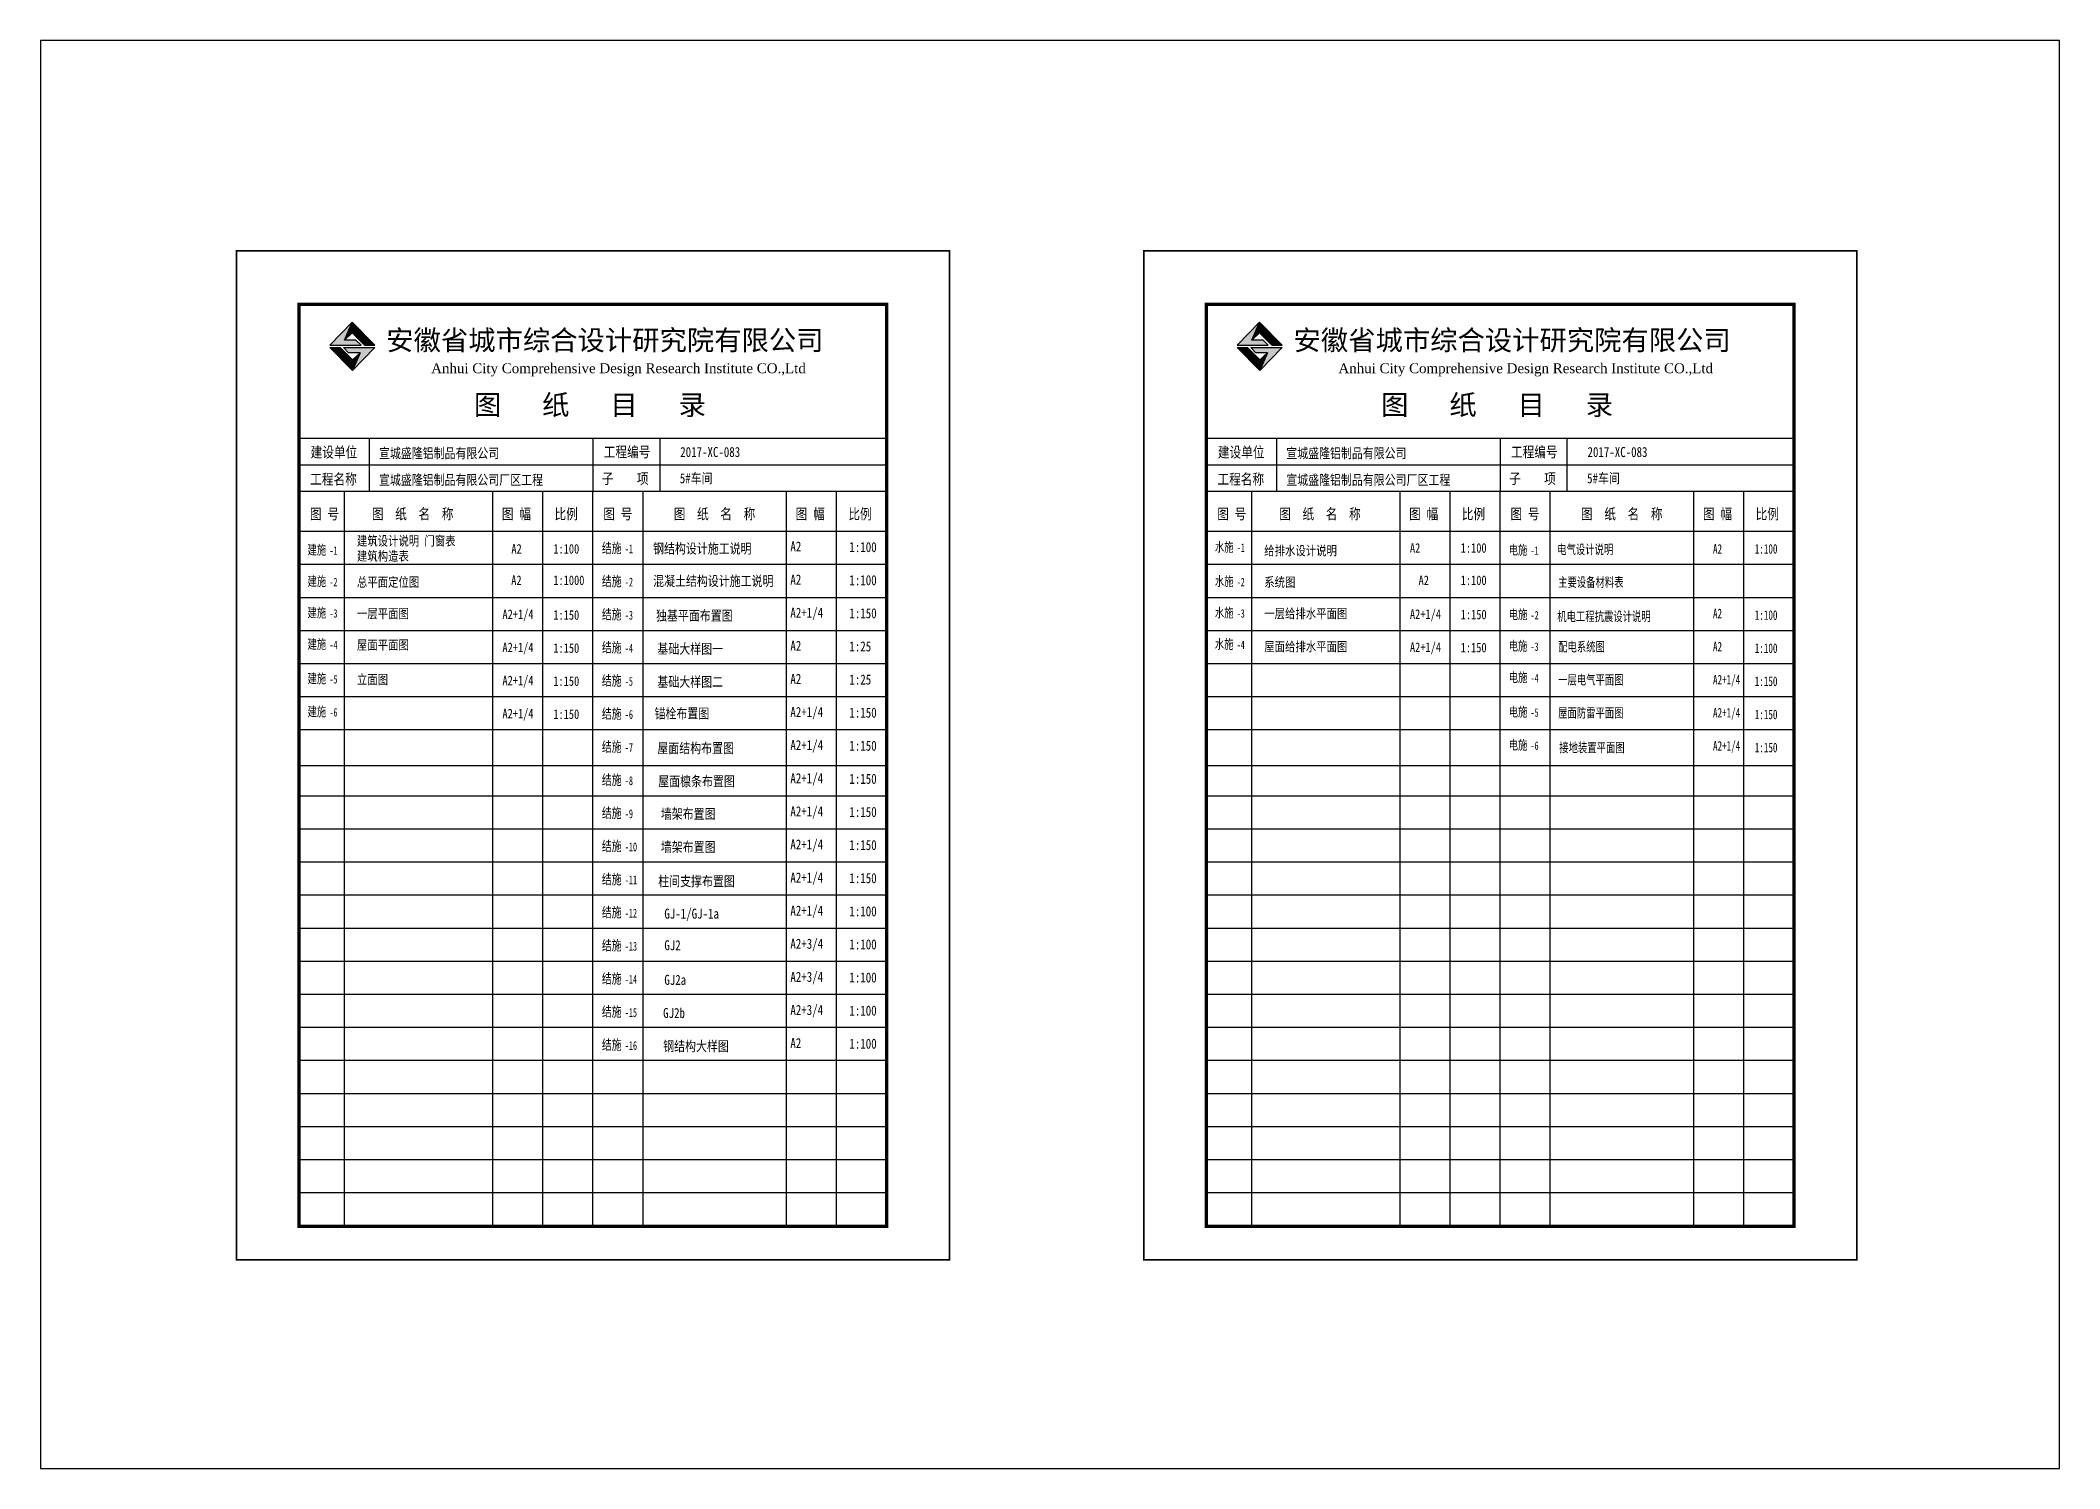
# Model space of a CAD drawing. Extents: x 1169373 to 1413368, y 514619 to 909419.
# Drawn here: x 1236105 to 1295505, y 825419 to 867419 of the extents above; entities that cross this region are included whole.
import ezdxf

# ---------------------------------------------------------------- set-up
doc = ezdxf.new("R2010")
doc.units = 0
doc.header["$LTSCALE"] = 1000
doc.header["$MEASUREMENT"] = 0
for name, color, linetype in [('A_DE_DETAIL_3', 144, 'Continuous'), ('layer 1', 7, 'Continuous'), ('PUB_TEXT', 7, 'Continuous'), ('PUB_TITLE', 4, 'Continuous')]:
    doc.layers.add(name, color=color, linetype=linetype)
doc.styles.add('-宋体', font='', dxfattribs={"width": 0.8})
doc.styles.add('_HZDX', font='', dxfattribs={"width": 0.8})
doc.styles.add('_SIMPLEX9', font='', dxfattribs={"width": 0.675})
doc.styles.add('GHF', font='times.ttf')
doc.styles.add('宋体', font='')
doc.styles.add('黑体', font='simhei.ttf')
doc.styles.get('-宋体').set_extended_font_data('SimSun')
doc.styles.get('_HZDX').set_extended_font_data('SimSun')
doc.styles.get('_SIMPLEX9').set_extended_font_data('SimSun')
doc.styles.get('宋体').set_extended_font_data('NSimSun')
pattern_1 = [(0, (-932083.155, 1734764.923), (3.745538128, 7.491076257), [0, -7.491076257])]
pattern_2 = [(0, (-905393.5166, 1734764.923), (3.745538128, 7.491076257), [0, -7.491076257])]

msp = doc.modelspace()

# ---------------------------------------------------------------- texts
at = {"layer": 'layer 1', "style": '_HZDX', "width": 0.8}
for s, height, p in [('宣城盛隆铝制品有限公司', 294.68, (1246066, 855133)), ('2017-XC-083', 294.68, (1254927, 855167)), ('宣城盛隆铝制品有限公司', 294.68, (1272755, 855133)), ('2017-XC-083', 294.68, (1281617, 855167)), ('宣城盛隆铝制品有限公司厂区工程', 294.68, (1246066, 854349, -220)), ('5#车间', 294.7, (1254915, 854395)), ('宣城盛隆铝制品有限公司厂区工程', 294.68, (1272756, 854349, -220)), ('5#车间', 294.7, (1281605, 854395))]:
    msp.add_text(s, height=height, dxfattribs=at).set_placement(p)
at = {"layer": 'PUB_TEXT', "color": 11}
for s, height, style, p in [('安徽省城市综合设计研究院有限公司', 589.36, '黑体', (1246279, 858309)), ('安徽省城市综合设计研究院有限公司', 589.36, '黑体', (1272969, 858309)), ('Anhui City Comprehensive Design Research Institute CO.,Ltd', 291.22, 'GHF', (1247601, 857632)), ('Anhui City Comprehensive Design Research Institute CO.,Ltd', 291.22, 'GHF', (1274290, 857632)), ('图   纸   目   录', 589.36, '黑体', (1248857, 856407)), ('图   纸   目   录', 589.36, '黑体', (1275546, 856407))]:
    msp.add_text(s, height=height, dxfattribs=dict(at, style=style)).set_placement(p)
at = {"layer": 'PUB_TEXT', "color": 11, "style": '-宋体', "width": 0.8}
for s, height, p in [('建设单位', 314.3, (1244053, 855152)), ('工程编号', 314.3, (1252676, 855158)), ('建设单位', 314.3, (1270742, 855152)), ('工程编号', 314.3, (1279366, 855158)), ('工程名称', 314.3, (1244042, 854359)), ('子    项', 314.3, (1252623, 854375)), ('工程名称', 314.3, (1270732, 854359)), ('子    项', 314.3, (1279313, 854375)), ('图 号', 314.3, (1244033, 853335)), ('   图  纸  名  称', 314.33, (1245344, 853335)), ('图 幅', 314.3, (1249679, 853335)), ('比例', 314.3, (1251229, 853335)), ('图 号', 314.3, (1252661, 853335)), ('   图  纸  名  称', 314.33, (1254223, 853335)), ('图 幅', 314.3, (1258323, 853335)), ('比例', 314.3, (1259873, 853335)), ('图 号', 314.3, (1270723, 853335)), ('   图  纸  名  称', 314.33, (1272034, 853335)), ('图 幅', 314.3, (1276369, 853335)), ('比例', 314.3, (1277918, 853335)), ('图 号', 314.3, (1279350, 853335)), ('   图  纸  名  称', 314.33, (1280912, 853335)), ('图 幅', 314.3, (1285013, 853335)), ('比例', 314.3, (1286562, 853335))]:
    msp.add_text(s, height=height, dxfattribs=at).set_placement(p)
at = {"layer": 'PUB_TEXT'}
for s, height, style, width, p in [('建施', 279.9, '宋体', 0.7, (1243964, 852298)), ('-1', 246.4, '_SIMPLEX9', 0.675, (1244607, 852292)), ('建筑设计说明 门窗表', 279.9, '_HZDX', 0.8, (1245417, 852562)), ('建筑构造表', 279.9, '_HZDX', 0.8, (1245417, 852116)), ('A2', 279.9, '_HZDX', 0.8, (1249960, 852327)), ('1:100', 279.9, '_HZDX', 0.8, (1251194, 852327)), ('结施', 295, '宋体', 0.7, (1252622, 852341)), ('-1', 259.6, '_SIMPLEX9', 0.675, (1253299, 852335)), ('钢结构设计施工说明', 295, '_HZDX', 0.8, (1254128, 852329)), ('A2', 295, '_HZDX', 0.8, (1258167, 852389)), ('1:100', 295, '_HZDX', 0.8, (1259903, 852371)), ('水施', 280, '宋体', 0.7, (1270654, 852381)), ('-1', 246.4, '_SIMPLEX9', 0.675, (1271297, 852376)), ('给排水设计说明', 280, '_HZDX', 0.8, (1272107, 852274)), ('A2', 280, '_HZDX', 0.8, (1276393, 852353)), ('1:100', 280, '_HZDX', 0.8, (1277887, 852353)), ('建施', 279.9, '宋体', 0.7, (1243964, 851374)), ('-2', 246.4, '_SIMPLEX9', 0.675, (1244607, 851368)), ('总平面定位图', 279.9, '_HZDX', 0.8, (1245417, 851350)), ('A2', 279.9, '_HZDX', 0.8, (1249955, 851403)), ('1:1000', 279.9, '_HZDX', 0.8, (1251194, 851403)), ('结施', 295, '宋体', 0.7, (1252622, 851367)), ('-2', 259.6, '_SIMPLEX9', 0.675, (1253299, 851361)), ('混凝土结构设计施工说明', 295.03, '_HZDX', 0.8, (1254129, 851374)), ('A2', 295, '_HZDX', 0.8, (1258167, 851416)), ('1:100', 295, '_HZDX', 0.8, (1259903, 851397)), ('水施', 280, '宋体', 0.7, (1270654, 851373)), ('-2', 246.4, '_SIMPLEX9', 0.675, (1271297, 851368)), ('系统图', 280, '_HZDX', 0.8, (1272107, 851349)), ('A2', 280, '_HZDX', 0.8, (1276647, 851402)), ('1:100', 280, '_HZDX', 0.8, (1277887, 851402)), ('建施', 279.9, '宋体', 0.7, (1243964, 850450)), ('-3', 246.4, '_SIMPLEX9', 0.675, (1244607, 850445)), ('一层平面图', 279.9, '_HZDX', 0.8, (1245417, 850426)), ('A2+1/4', 279.9, '_HZDX', 0.8, (1249697, 850402)), ('1:150', 279.9, '_HZDX', 0.8, (1251194, 850382)), ('结施', 295, '宋体', 0.7, (1252622, 850393)), ('-3', 259.6, '_SIMPLEX9', 0.675, (1253299, 850387)), ('独基平面布置图', 295, '_HZDX', 0.8, (1254215, 850355)), ('A2+1/4', 295, '_HZDX', 0.8, (1258167, 850442)), ('1:150', 295, '_HZDX', 0.8, (1259903, 850424)), ('水施', 280, '宋体', 0.7, (1270654, 850449)), ('-3', 246.4, '_SIMPLEX9', 0.675, (1271297, 850444)), ('一层给排水平面图', 280, '_HZDX', 0.8, (1272107, 850425)), ('A2+1/4', 280, '_HZDX', 0.8, (1276393, 850407)), ('1:150', 280, '_HZDX', 0.8, (1277887, 850396)), ('建施', 279.9, '宋体', 0.7, (1243964, 849526)), ('-4', 246.4, '_SIMPLEX9', 0.675, (1244607, 849521)), ('屋面平面图', 279.9, '_HZDX', 0.8, (1245417, 849502)), ('A2+1/4', 279.9, '_HZDX', 0.8, (1249697, 849429)), ('1:150', 279.9, '_HZDX', 0.8, (1251194, 849409)), ('结施', 295, '宋体', 0.7, (1252622, 849420)), ('-4', 259.6, '_SIMPLEX9', 0.675, (1253299, 849414)), ('基础大样图一', 295, '_HZDX', 0.8, (1254255, 849381)), ('A2', 295, '_HZDX', 0.8, (1258167, 849468)), ('1:25', 295, '_HZDX', 0.8, (1259903, 849450)), ('水施', 280, '宋体', 0.7, (1270654, 849525)), ('-4', 246.4, '_SIMPLEX9', 0.675, (1271297, 849520)), ('屋面给排水平面图', 280, '_HZDX', 0.8, (1272107, 849452)), ('A2+1/4', 280, '_HZDX', 0.8, (1276393, 849434)), ('1:150', 280, '_HZDX', 0.8, (1277887, 849423)), ('建施', 279.9, '宋体', 0.7, (1243964, 848514)), ('-5', 246.4, '_SIMPLEX9', 0.675, (1244607, 848509)), ('立面图', 279.9, '_HZDX', 0.8, (1245417, 848486)), ('A2+1/4', 279.9, '_HZDX', 0.8, (1249697, 848457)), ('1:150', 279.9, '_HZDX', 0.8, (1251194, 848437)), ('结施', 295, '宋体', 0.7, (1252622, 848446)), ('-5', 259.6, '_SIMPLEX9', 0.675, (1253299, 848440)), ('基础大样图二', 295, '_HZDX', 0.8, (1254255, 848408)), ('A2', 295, '_HZDX', 0.8, (1258167, 848495)), ('1:25', 295, '_HZDX', 0.8, (1259903, 848476)), ('建施', 279.9, '宋体', 0.7, (1243964, 847542)), ('-6', 246.4, '_SIMPLEX9', 0.675, (1244607, 847536)), ('A2+1/4', 279.9, '_HZDX', 0.8, (1249697, 847484)), ('1:150', 279.9, '_HZDX', 0.8, (1251194, 847464)), ('结施', 295, '宋体', 0.7, (1252622, 847472)), ('-6', 259.6, '_SIMPLEX9', 0.675, (1253299, 847467)), ('锚栓布置图', 295, '_HZDX', 0.8, (1254171, 847479)), ('A2+1/4', 295, '_HZDX', 0.8, (1258167, 847521)), ('1:150', 295, '_HZDX', 0.8, (1259903, 847503)), ('结施', 295, '宋体', 0.7, (1252622, 846499)), ('-7', 259.6, '_SIMPLEX9', 0.675, (1253299, 846493)), ('屋面结构布置图', 295, '_HZDX', 0.8, (1254255, 846459)), ('A2+1/4', 295, '_HZDX', 0.8, (1258167, 846548)), ('1:150', 295, '_HZDX', 0.8, (1259903, 846529)), ('结施', 295, '宋体', 0.7, (1252622, 845525)), ('A2+1/4', 295, '_HZDX', 0.8, (1258167, 845574)), ('-8', 259.6, '_SIMPLEX9', 0.675, (1253299, 845519)), ('屋面檩条布置图', 295, '_HZDX', 0.8, (1254280, 845485)), ('1:150', 295, '_HZDX', 0.8, (1259903, 845556)), ('结施', 295, '宋体', 0.7, (1252622, 844552)), ('-9', 259.6, '_SIMPLEX9', 0.675, (1253299, 844546)), ('墙架布置图', 295, '_HZDX', 0.8, (1254356, 844526)), ('A2+1/4', 295, '_HZDX', 0.8, (1258167, 844600)), ('1:150', 295, '_HZDX', 0.8, (1259903, 844582)), ('结施', 295, '宋体', 0.7, (1252622, 843578)), ('-10', 259.6, '_SIMPLEX9', 0.675, (1253299, 843572)), ('墙架布置图', 295, '_HZDX', 0.8, (1254356, 843552)), ('A2+1/4', 295, '_HZDX', 0.8, (1258167, 843627)), ('1:150', 295, '_HZDX', 0.8, (1259903, 843608)), ('结施', 295, '宋体', 0.7, (1252622, 842604)), ('A2+1/4', 295, '_HZDX', 0.8, (1258167, 842653)), ('1:150', 295, '_HZDX', 0.8, (1259903, 842635)), ('-11', 259.6, '_SIMPLEX9', 0.675, (1253299, 842599)), ('柱间支撑布置图', 295, '_HZDX', 0.8, (1254280, 842545)), ('结施', 295, '宋体', 0.7, (1252622, 841631)), ('-12', 259.6, '_SIMPLEX9', 0.675, (1253299, 841625)), ('GJ-1/GJ-1a', 295, '_HZDX', 0.8, (1254460, 841591)), ('A2+1/4', 295, '_HZDX', 0.8, (1258167, 841680)), ('1:100', 295, '_HZDX', 0.8, (1259903, 841661)), ('结施', 295, '宋体', 0.7, (1252622, 840657)), ('-13', 259.6, '_SIMPLEX9', 0.675, (1253299, 840651)), ('GJ2', 295, '_HZDX', 0.8, (1254460, 840662)), ('A2+3/4', 295, '_HZDX', 0.8, (1258167, 840706)), ('1:100', 295, '_HZDX', 0.8, (1259903, 840688)), ('结施', 295, '宋体', 0.7, (1252622, 839684)), ('-14', 259.6, '_SIMPLEX9', 0.675, (1253299, 839678)), ('GJ2a', 295, '_HZDX', 0.8, (1254460, 839644)), ('A2+3/4', 295, '_HZDX', 0.8, (1258167, 839732)), ('1:100', 295, '_HZDX', 0.8, (1259903, 839714)), ('结施', 295, '宋体', 0.7, (1252622, 838710)), ('-15', 259.6, '_SIMPLEX9', 0.675, (1253299, 838704)), ('GJ2b', 295, '_HZDX', 0.8, (1254425, 838670)), ('A2+3/4', 295, '_HZDX', 0.8, (1258167, 838759)), ('1:100', 295, '_HZDX', 0.8, (1259903, 838740)), ('结施', 295, '宋体', 0.7, (1252622, 837736)), ('-16', 259.6, '_SIMPLEX9', 0.675, (1253299, 837731)), ('钢结构大样图', 295, '_HZDX', 0.8, (1254425, 837696)), ('A2', 295, '_HZDX', 0.8, (1258167, 837785)), ('1:100', 295, '_HZDX', 0.8, (1259903, 837767))]:
    msp.add_text(s, height=height, dxfattribs=dict(at, style=style, width=width)).set_placement(p)
at = {"layer": 'PUB_TEXT', "lineweight": -3}
for s, height, style, width, p in [('电施', 280.3, '宋体', 0.7, (1279298, 852297)), ('-1', 246.6, '_SIMPLEX9', 0.675, (1279941, 852291)), ('电气设计说明', 280.3, '宋体', 0.7, (1280725, 852311)), ('A2', 280.3, '宋体', 0.7, (1285308, 852326)), ('1:100', 280.3, '宋体', 0.7, (1286537, 852326)), ('主要设备材料表', 280.3, '宋体', 0.7, (1280753, 851348)), ('电施', 280.3, '宋体', 0.7, (1279298, 850399)), ('-2', 246.6, '_SIMPLEX9', 0.675, (1279941, 850393)), ('机电工程抗震设计说明', 280.3, '宋体', 0.7, (1280727, 850342)), ('A2', 280.3, '宋体', 0.7, (1285308, 850427)), ('1:100', 280.3, '宋体', 0.7, (1286537, 850379)), ('电施', 280.3, '宋体', 0.7, (1279298, 849474)), ('-3', 246.6, '_SIMPLEX9', 0.675, (1279941, 849468)), ('配电系统图', 280.3, '宋体', 0.7, (1280753, 849449)), ('A2', 280.3, '宋体', 0.7, (1285308, 849454)), ('1:100', 280.3, '宋体', 0.7, (1286537, 849405)), ('电施', 280.3, '宋体', 0.7, (1279298, 848549)), ('-4', 246.6, '_SIMPLEX9', 0.675, (1279941, 848543)), ('一层电气平面图', 280.3, '宋体', 0.7, (1280753, 848478)), ('A2+1/4', 280.3, '宋体', 0.7, (1285308, 848480)), ('1:150', 280.3, '宋体', 0.7, (1286537, 848432)), ('电施', 280.3, '宋体', 0.7, (1279298, 847535)), ('-5', 246.6, '_SIMPLEX9', 0.675, (1279941, 847530)), ('屋面防雷平面图', 280.3, '宋体', 0.7, (1280753, 847505)), ('A2+1/4', 280.3, '宋体', 0.7, (1285308, 847507)), ('1:150', 280.3, '宋体', 0.7, (1286537, 847458)), ('电施', 280.3, '宋体', 0.7, (1279298, 846562)), ('-6', 246.6, '_SIMPLEX9', 0.675, (1279941, 846556)), ('接地装置平面图', 280.3, '宋体', 0.7, (1280786, 846484, 0)), ('A2+1/4', 280.3, '宋体', 0.7, (1285308, 846533)), ('1:150', 280.3, '宋体', 0.7, (1286537, 846484))]:
    msp.add_text(s, height=height, dxfattribs=dict(at, style=style, width=width)).set_placement(p)

# ---------------------------------------------------------------- hatches: boundary and pattern name
for points in [[(1245053, 858604), (1245280, 859131), (1244624, 858458), (1245537, 858458), (1245386, 858604)], [(1271742, 858604), (1271970, 859131), (1271314, 858458), (1272227, 858458), (1272075, 858604)]]:
    msp.add_hatch(color=1).paths.add_polyline_path(points)
at = {"layer": 'A_DE_DETAIL_3'}
for color, points in [(41, [(1245638, 858455), (1245947, 858455), (1245280, 859131)]), (41, [(1272328, 858455), (1272637, 858455), (1271970, 859131)]), (41, [(1244920, 858390), (1244617, 858390), (1245289, 857707)]), (1, [(1245024, 858392), (1245173, 858235), (1245511, 858235), (1245289, 857707), (1245948, 858392)]), (41, [(1271610, 858390), (1271306, 858390), (1271978, 857707)]), (1, [(1271714, 858392), (1271863, 858235), (1272201, 858235), (1271978, 857707), (1272637, 858392)])]:
    msp.add_hatch(color=color, dxfattribs=at).paths.add_polyline_path(points)
at = {"layer": 'PUB_TEXT'}
h = msp.add_hatch(dxfattribs=at)
h.set_pattern_fill('松散材料', color=256, scale=3.995241, style=0)
h.set_pattern_definition(pattern_1)
h.paths.add_polyline_path([(1245280, 858821), (1245280, 859131), (1245053, 858604)])
h = msp.add_hatch(dxfattribs=at)
h.set_pattern_fill('松散材料', color=256, scale=3.995241, style=0)
h.set_pattern_definition(pattern_1)
h.paths.add_polyline_path([(1245638, 858455), (1245280, 859131), (1245280, 858821)])
h = msp.add_hatch(dxfattribs=at)
h.set_pattern_fill('松散材料', color=256, scale=3.995241, style=0)
h.set_pattern_definition(pattern_2)
h.paths.add_polyline_path([(1271970, 858821), (1271970, 859131), (1271742, 858604)])
h = msp.add_hatch(dxfattribs=at)
h.set_pattern_fill('松散材料', color=256, scale=3.995241, style=0)
h.set_pattern_definition(pattern_2)
h.paths.add_polyline_path([(1272328, 858455), (1271970, 859131), (1271970, 858821)])
h = msp.add_hatch(dxfattribs=at)
h.set_pattern_fill('松散材料', color=256, scale=3.995241, style=0)
h.set_pattern_definition(pattern_1)
h.paths.add_polyline_path([(1244920, 858390), (1245289, 857707), (1245289, 858022)])
h.paths.add_polyline_path([(1245289, 857707), (1245511, 858235), (1245289, 858022)])
h = msp.add_hatch(dxfattribs=at)
h.set_pattern_fill('松散材料', color=256, scale=3.995241, style=0)
h.set_pattern_definition(pattern_2)
h.paths.add_polyline_path([(1271610, 858390), (1271978, 857707), (1271978, 858022)])
h.paths.add_polyline_path([(1271978, 857707), (1272201, 858235), (1271978, 858022)])

# ---------------------------------------------------------------- linework, layer by layer
for p, q in [((1245053, 858604), (1245280, 859131)), ((1245280, 859131), (1245638, 858455)), ((1271742, 858604), (1271970, 859131)), ((1271970, 859131), (1272328, 858455)), ((1245289, 857707), (1244617, 858390)), ((1244617, 858390), (1244920, 858390)), ((1244920, 858390), (1245289, 857707)), ((1245024, 858392), (1245948, 858392)), ((1245173, 858235), (1245024, 858392)), ((1245948, 858392), (1245289, 857707)), ((1271978, 857707), (1271306, 858390)), ((1271306, 858390), (1271610, 858390)), ((1271610, 858390), (1271978, 857707)), ((1271714, 858392), (1272637, 858392)), ((1271863, 858235), (1271714, 858392)), ((1272637, 858392), (1271978, 857707)), ((1245511, 858235), (1245173, 858235)), ((1245511, 858235), (1245289, 857707)), ((1272201, 858235), (1271863, 858235)), ((1272201, 858235), (1271978, 857707))]:
    msp.add_line(p, q)
for p, q in [((1245289, 858022), (1244920, 858390)), ((1271978, 858022), (1271610, 858390)), ((1245289, 858022), (1245511, 858235)), ((1245289, 857707), (1245289, 858022)), ((1271978, 858022), (1272201, 858235)), ((1271978, 857707), (1271978, 858022))]:
    msp.add_line(p, q, dxfattribs=at)
at = {"layer": 'PUB_TEXT', "color": 11}
for p, q in [((1243714, 855725), (1261002, 855725)), ((1245777, 855701), (1245777, 854154)), ((1252358, 855725), (1252358, 854154)), ((1254323, 855725), (1254323, 854154)), ((1270404, 855725), (1287692, 855725)), ((1272467, 855701), (1272467, 854154)), ((1279048, 855725), (1279048, 854154)), ((1281013, 855725), (1281013, 854154)), ((1243714, 854940), (1261002, 854940)), ((1270404, 854940), (1287692, 854940)), ((1261002, 854154), (1243714, 854154)), ((1245048, 832554), (1245048, 854154)), ((1249412, 832554), (1249412, 854154)), ((1250885, 832554), (1250885, 854154)), ((1252358, 832554), (1252358, 854154)), ((1253832, 832554), (1253832, 854154)), ((1258056, 832554), (1258056, 854154)), ((1259529, 832554), (1259529, 854154)), ((1287692, 854154), (1270404, 854154)), ((1271738, 832554), (1271738, 854154)), ((1276101, 832554), (1276101, 854154)), ((1277575, 832554), (1277575, 854154)), ((1279048, 832554), (1279048, 854154)), ((1280521, 832554), (1280521, 854154)), ((1284745, 832554), (1284745, 854154)), ((1286219, 832554), (1286219, 854154)), ((1261002, 852975), (1243714, 852975)), ((1261002, 852975), (1243714, 852975)), ((1287692, 852975), (1270404, 852975)), ((1287692, 852975), (1270404, 852975)), ((1261002, 852003), (1243714, 852003)), ((1287692, 852003), (1270404, 852003)), ((1261002, 851030), (1243714, 851030)), ((1287692, 851030), (1270404, 851030)), ((1261002, 850058), (1243714, 850058)), ((1287692, 850058), (1270404, 850058)), ((1261002, 849085), (1243714, 849085)), ((1287692, 849085), (1270404, 849085)), ((1261002, 848113), (1243714, 848113)), ((1287692, 848113), (1270404, 848113)), ((1261002, 847140), (1243714, 847140)), ((1287692, 847140), (1270404, 847140)), ((1261002, 846081), (1243714, 846081)), ((1287692, 846081), (1270404, 846081)), ((1261002, 845195), (1243714, 845195)), ((1287692, 845195), (1270404, 845195)), ((1261002, 844223), (1243714, 844223)), ((1287692, 844223), (1270404, 844223)), ((1261002, 843250), (1243714, 843250)), ((1287692, 843250), (1270404, 843250)), ((1261002, 842278), (1243714, 842278)), ((1287692, 842278), (1270404, 842278)), ((1261002, 841306), (1243714, 841306)), ((1287692, 841306), (1270404, 841306)), ((1261002, 840333), (1243714, 840333)), ((1287692, 840333), (1270404, 840333)), ((1261002, 839361), (1243714, 839361)), ((1287692, 839361), (1270404, 839361)), ((1261002, 838388), (1243714, 838388)), ((1287692, 838388), (1270404, 838388)), ((1261002, 837416), (1243714, 837416)), ((1287692, 837416), (1270404, 837416)), ((1261002, 836443), (1243714, 836443)), ((1287692, 836443), (1270404, 836443)), ((1261002, 835471), (1243714, 835471)), ((1287692, 835471), (1270404, 835471)), ((1261002, 834498), (1243714, 834498)), ((1287692, 834498), (1270404, 834498)), ((1261002, 833526), (1243714, 833526)), ((1287692, 833526), (1270404, 833526)), ((1261002, 832554), (1243714, 832554)), ((1261002, 832554), (1243714, 832554)), ((1287692, 832554), (1270404, 832554)), ((1287692, 832554), (1270404, 832554))]:
    msp.add_line(p, q, dxfattribs=at)
at = {"layer": 'PUB_TEXT', "color": 2, "const_width": 49.1}
for points in [[(1241871, 861226), (1262846, 861226), (1262846, 831561), (1241871, 831561)], [(1268561, 861226), (1289536, 861226), (1289536, 831561), (1268561, 831561)]]:
    msp.add_lwpolyline(points, close=True, dxfattribs=at)
at = {"layer": 'PUB_TEXT', "color": 11, "const_width": 98.2}
for points in [[(1243714, 832544), (1243714, 859654), (1261002, 859654), (1261002, 832544)], [(1270404, 832544), (1270404, 859654), (1287692, 859654), (1287692, 832544)]]:
    msp.add_lwpolyline(points, close=True, dxfattribs=at)
at = {"layer": 'PUB_TEXT'}
for points in [[(1245386, 858604), (1245053, 858604), (1245280, 858821), (1245638, 858455), (1245947, 858455), (1245280, 859131), (1244624, 858458), (1245537, 858458), (1245386, 858604)], [(1245280, 859131), (1245280, 858821)], [(1272075, 858604), (1271742, 858604), (1271970, 858821), (1272328, 858455), (1272637, 858455), (1271970, 859131), (1271314, 858458), (1272227, 858458), (1272075, 858604)], [(1271970, 859131), (1271970, 858821)]]:
    msp.add_lwpolyline(points, dxfattribs=at)
at = {"layer": 'PUB_TITLE'}
msp.add_lwpolyline([(1236105, 825419), (1295505, 825419), (1295505, 867419), (1236105, 867419)], close=True, dxfattribs=at)

msp.set_redraw_order([(e.dxf.handle, doc.entitydb.next_handle()) for e in msp.query("TEXT MTEXT ATTDEF DIMENSION ARC_DIMENSION")])  # texts and dimensions are drawn at this point

doc.saveas('drawing.dxf')
